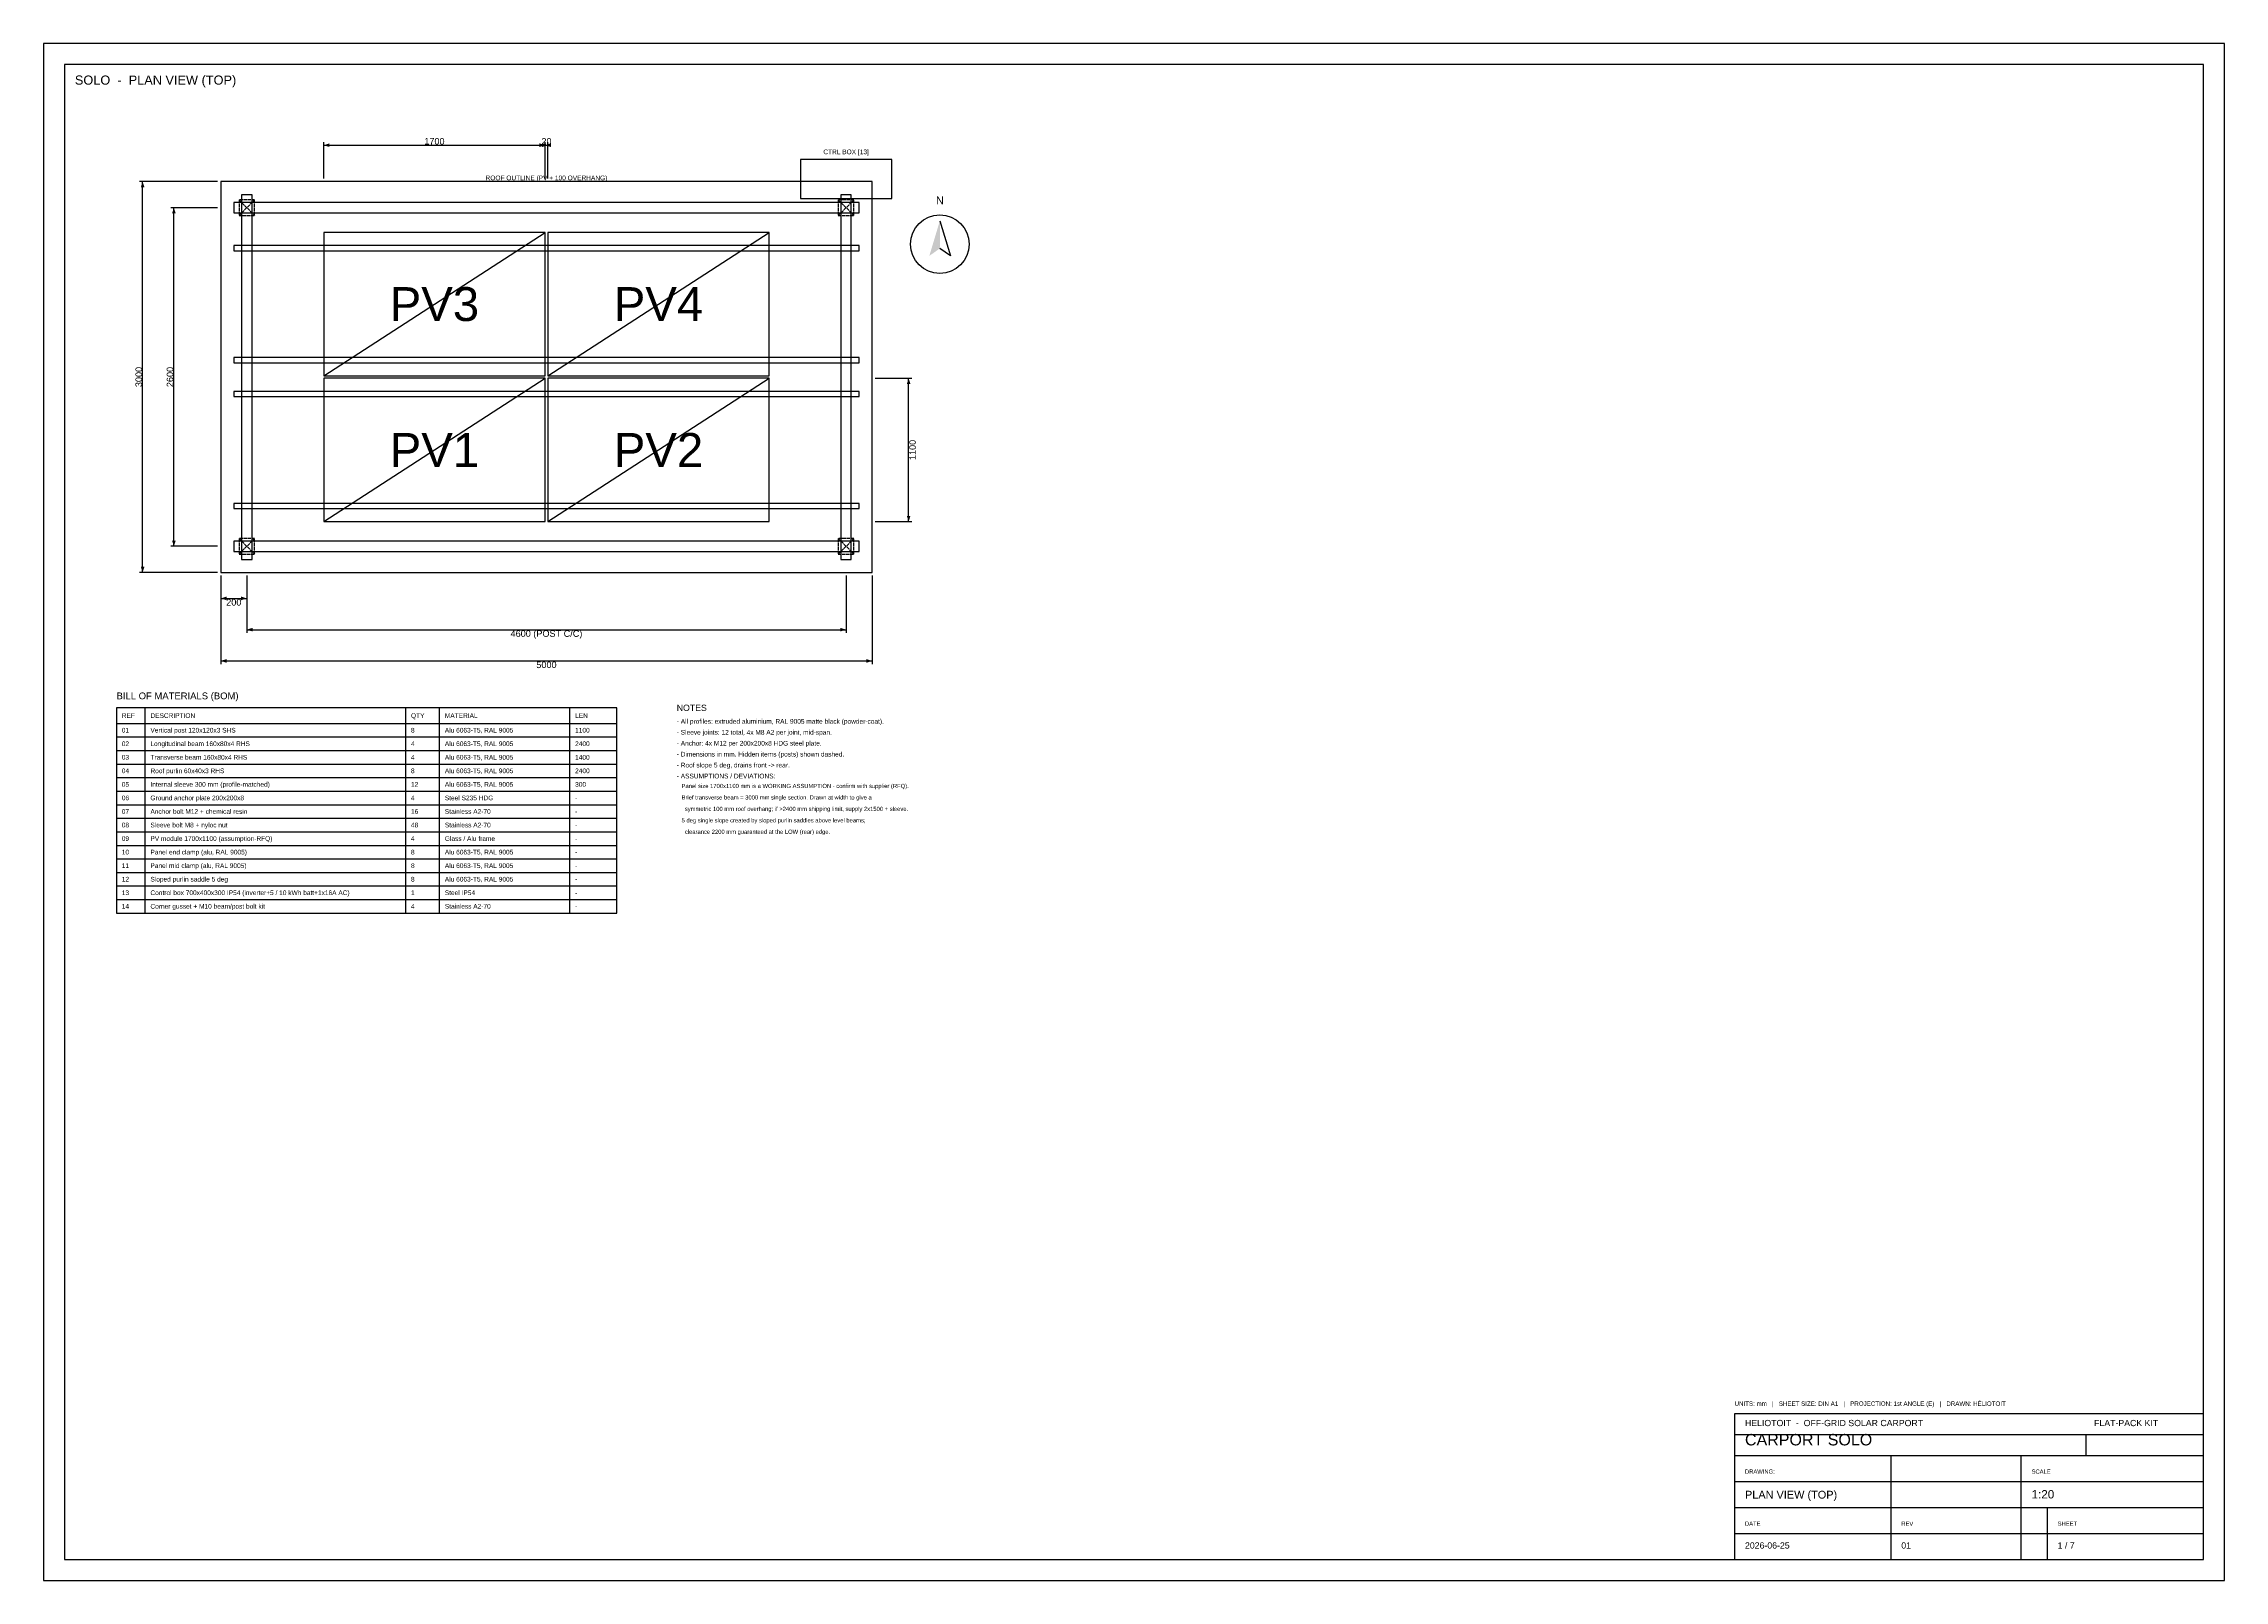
# Model space of a CAD drawing. Header units: millimetres. Extents: x 2 to 839, y 2 to 592.
import ezdxf
from ezdxf.enums import TextEntityAlignment as Align

# ---------------------------------------------------------------- set-up
doc = ezdxf.new("R2010")
doc.units = ezdxf.units.MM
doc.linetypes.add('DASHED', pattern=[1.524, 1.27, -0.254])
for name, color, linetype in [('BORDER', 7, 'CONTINUOUS'), ('CTRLBOX', 30, 'CONTINUOUS'), ('DIM', 8, 'CONTINUOUS'), ('HIDDEN', 252, 'DASHED'), ('PANEL', 4, 'CONTINUOUS'), ('PURLIN', 3, 'CONTINUOUS'), ('ROOF', 6, 'CONTINUOUS'), ('STRUCT', 5, 'CONTINUOUS'), ('TEXT', 7, 'CONTINUOUS'), ('TITLE', 7, 'CONTINUOUS')]:
    doc.layers.add(name, color=color, linetype=linetype)
doc.styles.add('ARIAL', font='arial.ttf')

msp = doc.modelspace()

# ---------------------------------------------------------------- linework, layer by layer
at = {"layer": 'BORDER'}
for points in [[(2, 2), (839, 2), (839, 592), (2, 592)], [(10, 10), (831, 10), (831, 584), (10, 584)]]:
    msp.add_lwpolyline(points, close=True, dxfattribs=at)
at = {"layer": 'CTRLBOX'}
msp.add_lwpolyline([(292.5, 532.5), (327.5, 532.5), (327.5, 547.5), (292.5, 547.5)], close=True, dxfattribs=at)
at = {"layer": 'DIM'}
for p, q in [((109.5, 540.2), (109.5, 554.2)), ((109.5, 553), (194.5, 553)), ((194.5, 540.2), (194.5, 554.2)), ((194.5, 540.2), (194.5, 554.2)), ((194.5, 553), (195.5, 553)), ((195.5, 540.2), (195.5, 554.2)), ((68.8, 539), (38.8, 539)), ((40, 389), (40, 539)), ((68.8, 529), (50.8, 529)), ((52, 399), (52, 529)), ((321.2, 463.5), (335.2, 463.5)), ((334, 408.5), (334, 463.5)), ((321.2, 408.5), (335.2, 408.5)), ((68.8, 399), (50.8, 399)), ((68.8, 389), (38.8, 389)), ((70, 387.8), (70, 353.8)), ((70, 387.8), (70, 377.8)), ((80, 387.8), (80, 365.8)), ((80, 387.8), (80, 377.8)), ((310, 387.8), (310, 365.8)), ((320, 387.8), (320, 353.8)), ((70, 379), (80, 379)), ((80, 367), (310, 367)), ((70, 355), (320, 355)), ((30, 325.8), (222, 325.8)), ((30, 320.6), (222, 320.6)), ((30, 315.4), (222, 315.4)), ((30, 310.2), (222, 310.2)), ((30, 305), (222, 305)), ((30, 299.8), (222, 299.8)), ((30, 294.6), (222, 294.6)), ((30, 289.4), (222, 289.4)), ((30, 284.2), (222, 284.2)), ((30, 279), (222, 279)), ((30, 273.8), (222, 273.8)), ((30, 268.6), (222, 268.6)), ((30, 263.4), (222, 263.4))]:
    msp.add_line(p, q, dxfattribs=at)
for points in [[(109.5, 553), (111.7, 552.296), (111.7, 553.704)], [(194.5, 553), (192.3, 553.704), (192.3, 552.296)], [(195.5, 553), (193.3, 553.704), (193.3, 552.296)], [(194.5, 553), (196.7, 552.296), (196.7, 553.704)], [(40, 539), (39.296, 536.8), (40.704, 536.8)], [(52, 529), (51.296, 526.8), (52.704, 526.8)], [(334, 463.5), (333.296, 461.3), (334.704, 461.3)], [(334, 408.5), (334.704, 410.7), (333.296, 410.7)], [(52, 399), (52.704, 401.2), (51.296, 401.2)], [(40, 389), (40.704, 391.2), (39.296, 391.2)], [(70, 379), (72.2, 378.296), (72.2, 379.704)], [(80, 379), (77.8, 379.704), (77.8, 378.296)], [(80, 367), (82.2, 366.296), (82.2, 367.704)], [(310, 367), (307.8, 367.704), (307.8, 366.296)], [(70, 355), (72.2, 354.296), (72.2, 355.704)], [(320, 355), (317.8, 355.704), (317.8, 354.296)]]:
    msp.add_solid(points, dxfattribs=at)
at = {"layer": 'HIDDEN'}
for p, q in [((77, 526), (83, 532)), ((77, 532), (83, 526)), ((307, 526), (313, 532)), ((307, 532), (313, 526)), ((77, 396), (83, 402)), ((77, 402), (83, 396)), ((307, 396), (313, 402)), ((307, 402), (313, 396))]:
    msp.add_line(p, q, dxfattribs=at)
for points in [[(77, 526), (83, 526), (83, 532), (77, 532)], [(307, 526), (313, 526), (313, 532), (307, 532)], [(77, 396), (83, 396), (83, 402), (77, 402)], [(307, 396), (313, 396), (313, 402), (307, 402)]]:
    msp.add_lwpolyline(points, close=True, dxfattribs=at)
at = {"layer": 'PANEL'}
for p, q in [((109.5, 464.5), (194.5, 519.5)), ((195.5, 464.5), (280.5, 519.5)), ((109.5, 408.5), (194.5, 463.5)), ((195.5, 408.5), (280.5, 463.5))]:
    msp.add_line(p, q, dxfattribs=at)
for points in [[(109.5, 464.5), (194.5, 464.5), (194.5, 519.5), (109.5, 519.5)], [(195.5, 464.5), (280.5, 464.5), (280.5, 519.5), (195.5, 519.5)], [(109.5, 408.5), (194.5, 408.5), (194.5, 463.5), (109.5, 463.5)], [(195.5, 408.5), (280.5, 408.5), (280.5, 463.5), (195.5, 463.5)]]:
    msp.add_lwpolyline(points, close=True, dxfattribs=at)
at = {"layer": 'PURLIN'}
for points in [[(75, 512.5), (315, 512.5), (315, 514.5), (75, 514.5)], [(75, 469.5), (315, 469.5), (315, 471.5), (75, 471.5)], [(75, 456.5), (315, 456.5), (315, 458.5), (75, 458.5)], [(75, 413.5), (315, 413.5), (315, 415.5), (75, 415.5)]]:
    msp.add_lwpolyline(points, close=True, dxfattribs=at)
at = {"layer": 'ROOF'}
msp.add_lwpolyline([(70, 389), (320, 389), (320, 539), (70, 539)], close=True, dxfattribs=at)
at = {"layer": 'STRUCT'}
for p, q in [((346, 524), (350.05, 510.5)), ((350.05, 510.5), (346, 513.38))]:
    msp.add_line(p, q, dxfattribs=at)
for points in [[(75, 527), (315, 527), (315, 531), (75, 531)], [(78, 394), (82, 394), (82, 534), (78, 534)], [(308, 394), (312, 394), (312, 534), (308, 534)], [(75, 397), (315, 397), (315, 401), (75, 401)]]:
    msp.add_lwpolyline(points, close=True, dxfattribs=at)
msp.add_circle((346, 515), 11.25, dxfattribs=at)
msp.add_solid([(346, 524), (341.95, 510.5), (346, 513.38)], dxfattribs=at)
at = {"layer": 'TITLE'}
for p, q in [((41, 258.2), (41, 337)), ((141, 258.2), (141, 337)), ((154, 258.2), (154, 337)), ((204, 258.2), (204, 337)), ((30, 331), (222, 331)), ((651, 58), (831, 58)), ((786, 50), (786, 58)), ((651, 50), (831, 50)), ((711, 50), (711, 10)), ((761, 10), (761, 50)), ((651, 40), (831, 40)), ((651, 30), (831, 30)), ((771, 30), (771, 10)), ((651, 20), (831, 20))]:
    msp.add_line(p, q, dxfattribs=at)
for points in [[(30, 258.2), (222, 258.2), (222, 337), (30, 337)], [(651, 10), (831, 10), (831, 66), (651, 66)]]:
    msp.add_lwpolyline(points, close=True, dxfattribs=at)

# ---------------------------------------------------------------- texts
at = {"layer": 'TEXT', "style": 'ARIAL'}
for s, height, p in [('SOLO  -  PLAN VIEW (TOP)', 3.5, (14, 578)), ('REF', 1.8, (32, 334)), ('DESCRIPTION', 1.8, (43, 334)), ('QTY', 1.8, (143, 334)), ('MATERIAL', 1.8, (156, 334)), ('LEN', 1.8, (206, 334)), ('NOTES', 2.4, (245, 337)), ('01', 1.8, (32, 328.4)), ('Vertical post 120x120x3 SHS', 1.8, (43, 328.4)), ('8', 1.8, (143, 328.4)), ('Alu 6063-T5, RAL 9005', 1.8, (156, 328.4)), ('1100', 1.8, (206, 328.4)), ('- All profiles: extruded aluminium, RAL 9005 matte black (powder-coat).', 1.8, (245, 331.8)), ('- Sleeve joints: 12 total, 4x M8 A2 per joint, mid-span.', 1.8, (245, 327.6)), ('02', 1.8, (32, 323.2)), ('03', 1.8, (32, 318)), ('Transverse beam 160x80x4 RHS', 1.8, (43, 318)), ('Longitudinal beam 160x80x4 RHS', 1.8, (43, 323.2)), ('4', 1.8, (143, 323.2)), ('4', 1.8, (143, 318)), ('Alu 6063-T5, RAL 9005', 1.8, (156, 323.2)), ('Alu 6063-T5, RAL 9005', 1.8, (156, 318)), ('2400', 1.8, (206, 323.2)), ('1400', 1.8, (206, 318)), ('- Anchor: 4x M12 per 200x200x8 HDG steel plate.', 1.8, (245, 323.4)), ('- Dimensions in mm. Hidden items (posts) shown dashed.', 1.8, (245, 319.2)), ('04', 1.8, (32, 312.8)), ('Roof purlin 60x40x3 RHS', 1.8, (43, 312.8)), ('8', 1.8, (143, 312.8)), ('Alu 6063-T5, RAL 9005', 1.8, (156, 312.8)), ('2400', 1.8, (206, 312.8)), ('- Roof slope 5 deg, drains front -> rear.', 1.8, (245, 315)), ('- ASSUMPTIONS / DEVIATIONS:', 1.8, (245, 310.8)), ('05', 1.8, (32, 307.6)), ('06', 1.8, (32, 302.4)), ('Ground anchor plate 200x200x8', 1.8, (43, 302.4)), ('Internal sleeve 300 mm (profile-matched)', 1.8, (43, 307.6)), ('4', 1.8, (143, 302.4)), ('12', 1.8, (143, 307.6)), ('Alu 6063-T5, RAL 9005', 1.8, (156, 307.6)), ('Steel S235 HDG', 1.8, (156, 302.4)), ('300', 1.8, (206, 307.6)), ('-', 1.8, (206, 302.4)), ('   Panel size 1700x1100 mm is a WORKING ASSUMPTION - confirm with supplier (RFQ).', 1.6, (245, 307)), ('   Brief transverse beam = 3000 mm single section. Drawn at width to give a', 1.6, (245, 302.6)), ('07', 1.8, (32, 297.2)), ('Anchor bolt M12 + chemical resin', 1.8, (43, 297.2)), ('Sleeve bolt M8 + nyloc nut', 1.8, (43, 292)), ('16', 1.8, (143, 297.2)), ('Stainless A2-70', 1.8, (156, 297.2)), ('Stainless A2-70', 1.8, (156, 292)), ('-', 1.8, (206, 297.2)), ('   5 deg single slope created by sloped purlin saddles above level beams;', 1.6, (245, 293.8)), ('     symmetric 100 mm roof overhang; if >2400 mm shipping limit, supply 2x1500 + sleeve.', 1.6, (245, 298.2)), ('08', 1.8, (32, 292)), ('09', 1.8, (32, 286.8)), ('PV module 1700x1100 (assumption-RFQ)', 1.8, (43, 286.8)), ('48', 1.8, (143, 292)), ('4', 1.8, (143, 286.8)), ('Glass / Alu frame', 1.8, (156, 286.8)), ('-', 1.8, (206, 292)), ('-', 1.8, (206, 286.8)), ('     clearance 2200 mm guaranteed at the LOW (rear) edge.', 1.6, (245, 289.4)), ('10', 1.8, (32, 281.6)), ('11', 1.8, (32, 276.4)), ('Panel end clamp (alu, RAL 9005)', 1.8, (43, 281.6)), ('Panel mid clamp (alu, RAL 9005)', 1.8, (43, 276.4)), ('8', 1.8, (143, 281.6)), ('8', 1.8, (143, 276.4)), ('Alu 6063-T5, RAL 9005', 1.8, (156, 281.6)), ('Alu 6063-T5, RAL 9005', 1.8, (156, 276.4)), ('-', 1.8, (206, 281.6)), ('-', 1.8, (206, 276.4)), ('12', 1.8, (32, 271.2)), ('Sloped purlin saddle 5 deg', 1.8, (43, 271.2)), ('8', 1.8, (143, 271.2)), ('Alu 6063-T5, RAL 9005', 1.8, (156, 271.2)), ('-', 1.8, (206, 271.2)), ('13', 1.8, (32, 266)), ('14', 1.8, (32, 260.8)), ('Control box 700x400x300 IP54 (inverter+5 / 10 kWh batt+1x16A AC)', 1.8, (43, 266)), ('Corner gusset + M10 beam/post bolt kit', 1.8, (43, 260.8)), ('4', 1.8, (143, 260.8)), ('1', 1.8, (143, 266)), ('Steel IP54', 1.8, (156, 266)), ('Stainless A2-70', 1.8, (156, 260.8)), ('-', 1.8, (206, 266)), ('-', 1.8, (206, 260.8))]:
    msp.add_text(s, height=height, dxfattribs=at).set_placement(p, align=Align.MIDDLE_LEFT)
for s, height, p in [('1700', 2.5, (152, 554.5)), ('20', 2.5, (195, 554.5)), ('PV3', 13, (152, 492)), ('PV4', 13, (238, 492)), ('PV1', 13, (152, 436)), ('PV2', 13, (238, 436)), ('200', 2.5, (75, 377.5)), ('4600 (POST C/C)', 2.5, (195, 365.5)), ('5000', 2.5, (195, 353.5))]:
    msp.add_text(s, height=height, dxfattribs=at).set_placement(p, align=Align.MIDDLE_CENTER)
for s, height, p in [('CTRL BOX [13]', 1.8, (310, 549)), ('ROOF OUTLINE (PV + 100 OVERHANG)', 1.8, (195, 539)), ('N', 3, (346, 529.45))]:
    msp.add_text(s, height=height, dxfattribs=at).set_placement(p, align=Align.BOTTOM_CENTER)
for s, p in [('3000', (38.5, 464)), ('2600', (50.5, 464)), ('1100', (335.5, 436))]:
    msp.add_text(s, height=2.5, rotation=90, dxfattribs=at).set_placement(p, align=Align.MIDDLE_CENTER)
for s, height, p in [('BILL OF MATERIALS (BOM)', 2.6, (30, 339.5)), ('UNITS: mm   |   SHEET SIZE: DIN A1   |   PROJECTION: 1st ANGLE (E)   |   DRAWN: HÉLIOTOIT', 1.7, (651, 68.5)), ('HELIOTOIT  -  OFF-GRID SOLAR CARPORT', 2.4, (655, 60.5)), ('FLAT-PACK KIT', 2.4, (789, 60.5)), ('CARPORT SOLO', 4.4, (655, 52.5)), ('DRAWING:', 1.6, (655, 42.5)), ('SCALE', 1.6, (765, 42.5)), ('PLAN VIEW (TOP)', 3, (655, 32.5)), ('1:20', 3.2, (765, 32.5)), ('DATE', 1.6, (655, 22.5)), ('REV', 1.6, (715, 22.5)), ('SHEET', 1.6, (775, 22.5)), ('1 / 7', 2.4, (775, 13.5)), ('2026-06-25', 2.4, (655, 13.5)), ('01', 2.4, (715, 13.5))]:
    msp.add_text(s, height=height, dxfattribs=at).set_placement(p, align=Align.BOTTOM_LEFT)

doc.saveas('drawing.dxf')
